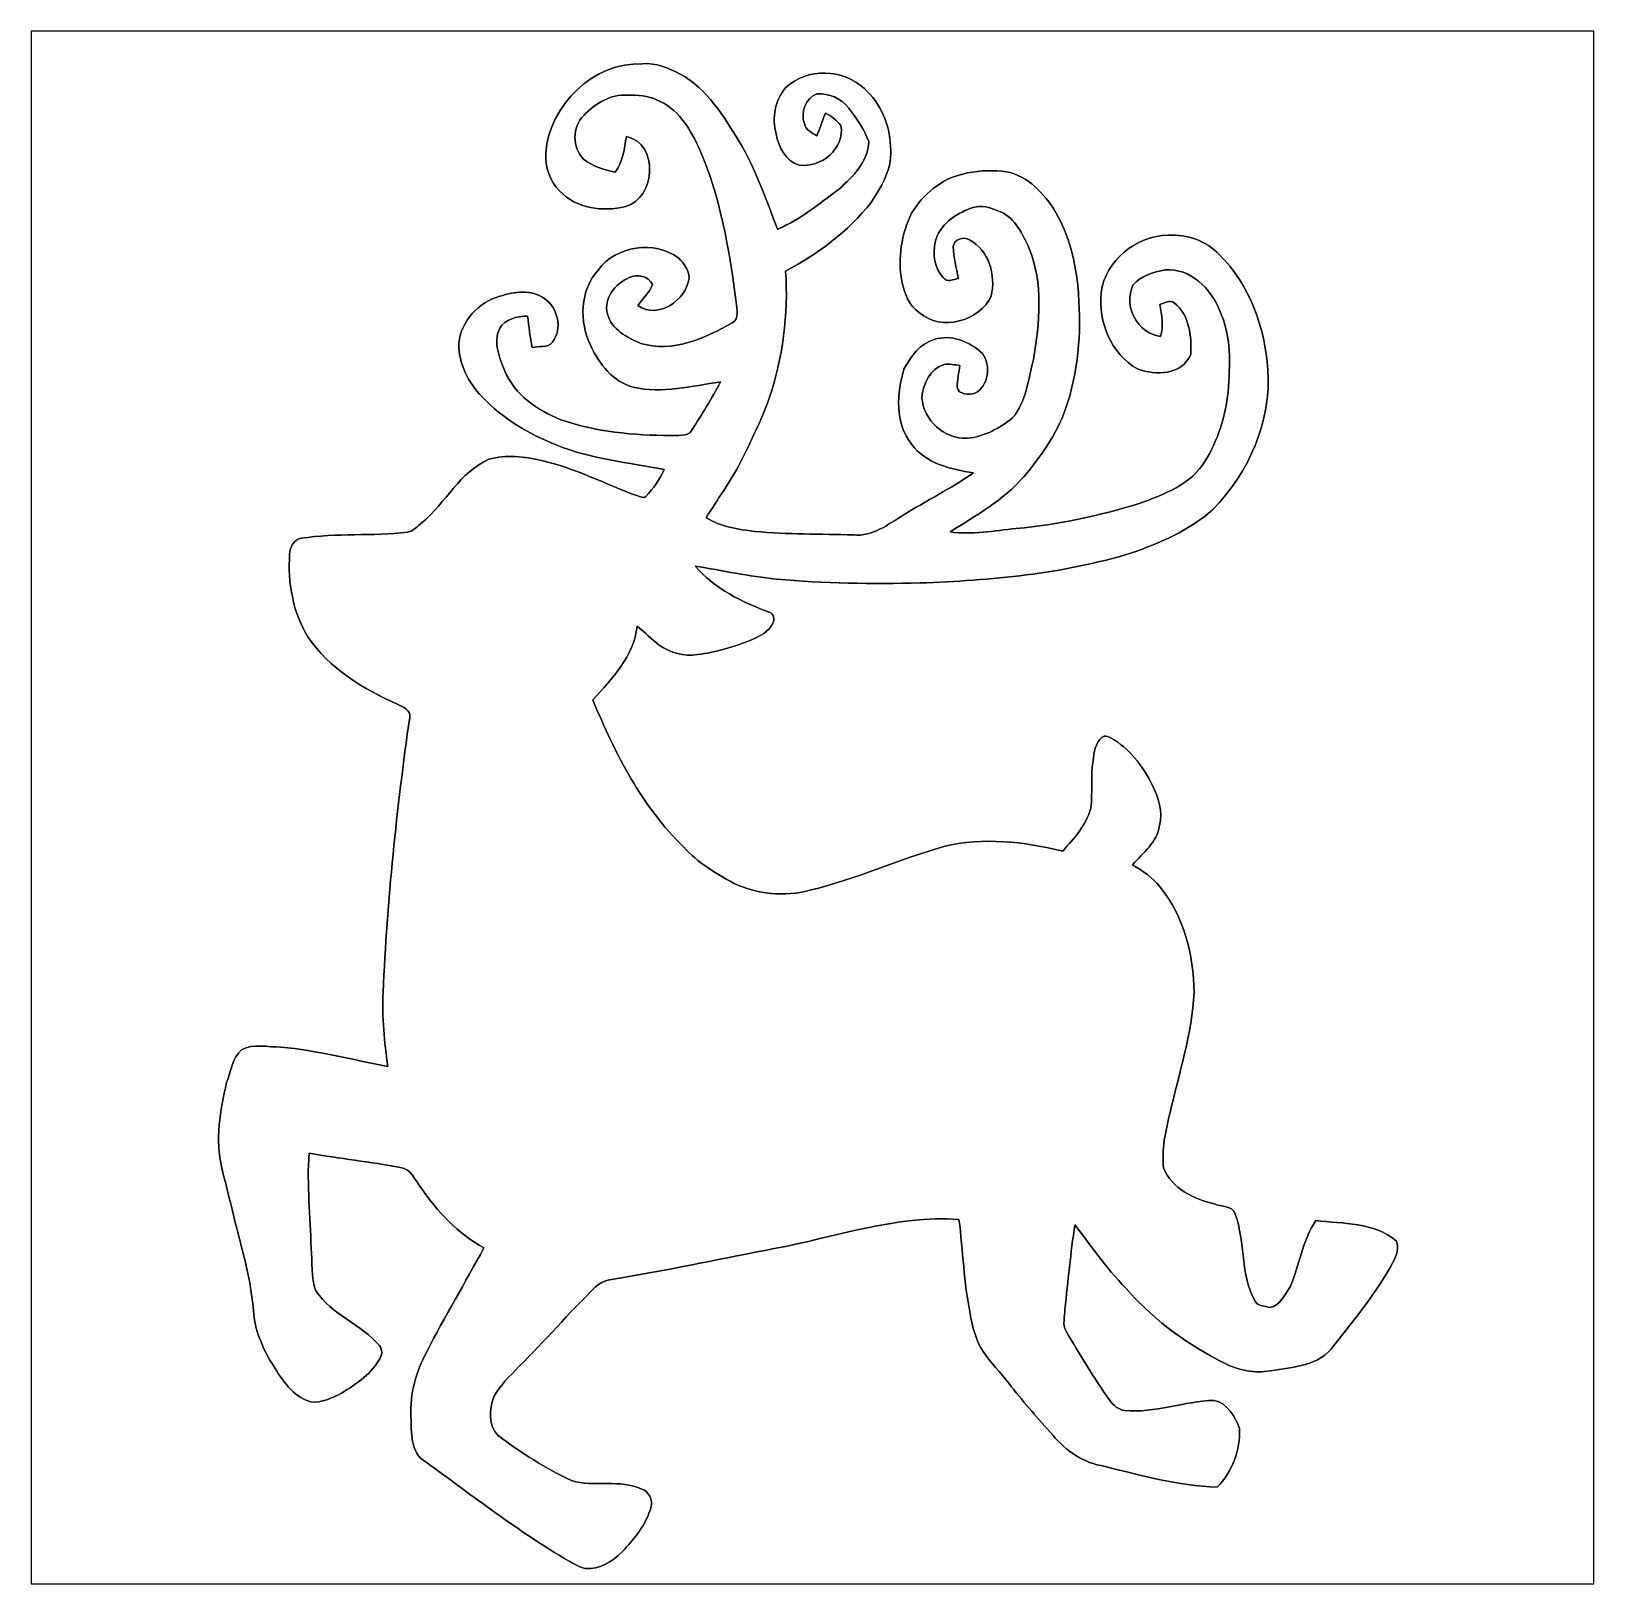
# Model space of a CAD drawing. Header units: centimetres. Extents: x -16.8 to 16.8, y -16.7 to 16.7.
import ezdxf

# ---------------------------------------------------------------- set-up
doc = ezdxf.new("R2010")
doc.units = ezdxf.units.CM
doc.header["$MEASUREMENT"] = 0
doc.layers.add('Layer 1', color=7, linetype='Continuous')

msp = doc.modelspace()

# ---------------------------------------------------------------- linework, layer by layer
at = {"layer": 'Layer 1', "color": 7}
for points, knots in [([(-16.77458, 16.66875), (-16.77458, 16.66875), (16.77458, 16.66875), (16.77458, 16.66875), (16.77458, 16.66875), (16.77458, 16.66875), (16.77458, -16.66875), (16.77458, -16.66875), (16.77458, -16.66875), (16.77458, -16.66875), (-16.77458, -16.66875), (-16.77458, -16.66875), (-16.77458, -16.66875), (-16.77458, -16.66875), (-16.77458, 16.66875), (-16.77458, 16.66875), (-16.77458, 16.66875), (-16.77458, 16.66875), (-16.77458, 16.66875), (-16.77458, 16.66875)], [0, 0, 0, 0, 0.16666667, 0.16666667, 0.16666667, 0.16666667, 0.33333333, 0.33333333, 0.33333333, 0.33333333, 0.5, 0.5, 0.5, 0.5, 0.66666667, 0.66666667, 0.66666667, 0.66666667, 1, 1, 1, 1]), ([(-5.72841, 14.05643), (-5.73546, 13.76045), (-5.64938, 13.44224), (-5.42431, 13.23728), (-5.42431, 13.23728), (-5.07259, 12.85522), (-4.49651, 12.78643), (-4.01496, 12.9032), (-4.01496, 12.9032), (-3.36515, 13.08735), (-3.29212, 14.25575), (-3.99591, 14.40815), (-3.99591, 14.40815), (-4.04248, 14.1418), (-4.06435, 13.8624), (-4.24039, 13.64156), (-4.24039, 13.64156), (-4.47781, 13.6973), (-4.72193, 13.76645), (-4.91666, 13.92061), (-4.91666, 13.92061), (-5.1562, 14.17637), (-5.16714, 14.60747), (-4.91173, 14.86006), (-4.91173, 14.86006), (-4.67043, 15.11265), (-4.33352, 15.32819), (-3.96875, 15.29644), (-3.96875, 15.29644), (-3.75461, 15.29574), (-3.52884, 15.28621), (-3.33234, 15.19096), (-3.33234, 15.19096), (-2.90195, 15.0181), (-2.64478, 14.59724), (-2.45145, 14.19966), (-2.45145, 14.19966), (-1.98226, 13.14097), (-1.78611, 11.9888), (-1.63654, 10.84827), (-1.63654, 10.84827), (-1.62384, 10.70716), (-1.56633, 10.49373), (-1.72473, 10.40553), (-1.72473, 10.40553), (-2.31175, 10.07427), (-3.00461, 9.75819), (-3.689, 9.96491), (-3.689, 9.96491), (-3.98357, 10.09191), (-4.31059, 10.26019), (-4.40055, 10.59639), (-4.40055, 10.59639), (-4.49686, 10.93682), (-4.22875, 11.25079), (-3.93383, 11.37744), (-3.93383, 11.37744), (-3.76555, 11.46316), (-3.51966, 11.41413), (-3.43676, 11.23315), (-3.43676, 11.23315), (-3.49215, 11.05323), (-3.65372, 10.93399), (-3.74932, 10.7763), (-3.74932, 10.7763), (-3.30588, 10.47186), (-2.71604, 10.89484), (-2.6483, 11.36897), (-2.6483, 11.36897), (-2.65324, 11.5383), (-2.75696, 11.68753), (-2.87549, 11.80006), (-2.87549, 11.80006), (-3.39055, 12.18212), (-4.21534, 12.065), (-4.59775, 11.54818), (-4.59775, 11.54818), (-4.99816, 11.1065), (-5.01121, 10.42846), (-4.76074, 9.91059), (-4.76074, 9.91059), (-4.57341, 9.52465), (-4.28837, 9.13977), (-3.85092, 9.02582), (-3.85092, 9.02582), (-3.22651, 8.88506), (-2.59574, 9.04804), (-1.97767, 9.13871), (-1.97767, 9.13871), (-2.16323, 8.77993), (-2.37913, 8.43739), (-2.59468, 8.09625), (-2.59468, 8.09625), (-2.68958, 7.94209), (-2.90442, 8.00982), (-3.05047, 7.98583), (-3.05047, 7.98583), (-3.84175, 7.99324), (-4.64961, 8.06274), (-5.40103, 8.32767), (-5.40103, 8.32767), (-5.90091, 8.53193), (-6.38881, 8.85825), (-6.60894, 9.37119), (-6.60894, 9.37119), (-6.71195, 9.6587), (-6.86682, 9.97973), (-6.7183, 10.28171), (-6.7183, 10.28171), (-6.60224, 10.49796), (-6.34294, 10.54276), (-6.12034, 10.55405), (-6.12034, 10.55405), (-6.08506, 10.32792), (-6.06178, 10.10003), (-6.02262, 9.8746), (-6.02262, 9.8746), (-5.88786, 9.92505), (-5.67972, 9.85308), (-5.58518, 9.99278), (-5.58518, 9.99278), (-5.36011, 10.27818), (-5.46629, 10.73326), (-5.75733, 10.93011), (-5.75733, 10.93011), (-6.03568, 11.13508), (-6.40256, 11.07475), (-6.71019, 10.97986), (-6.71019, 10.97986), (-7.16703, 10.85321), (-7.54662, 10.44328), (-7.5946, 9.96562), (-7.5946, 9.96562), (-7.60271, 9.53276), (-7.38576, 9.1246), (-7.09436, 8.81627), (-7.09436, 8.81627), (-6.65233, 8.34531), (-6.07907, 8.0204), (-5.48605, 7.7784), (-5.48605, 7.7784), (-4.75051, 7.48312), (-3.95499, 7.40481), (-3.18276, 7.2577), (-3.18276, 7.2577), (-3.27801, 7.04286), (-3.42089, 6.85271), (-3.57752, 6.67879), (-3.57752, 6.67879), (-3.62232, 6.62905), (-3.70523, 6.68408), (-3.75391, 6.68972), (-3.75391, 6.68972), (-4.44324, 6.93702), (-5.09623, 7.29297), (-5.81625, 7.44961), (-5.81625, 7.44961), (-6.18278, 7.5371), (-6.5786, 7.57978), (-6.94655, 7.47889), (-6.94655, 7.47889), (-7.57238, 7.20584), (-7.87329, 6.54226), (-8.37918, 6.12034), (-8.37918, 6.12034), (-8.47937, 6.04591), (-8.56756, 5.93654), (-8.69491, 5.9115), (-8.69491, 5.9115), (-9.45056, 5.81978), (-10.22068, 5.89986), (-10.97386, 5.78062), (-10.97386, 5.78062), (-11.13684, 5.76157), (-11.21974, 5.58906), (-11.22645, 5.44054), (-11.22645, 5.44054), (-11.27125, 4.82847), (-11.15624, 4.19276), (-10.83557, 3.66395), (-10.83557, 3.66395), (-10.3759, 2.97886), (-9.6393, 2.54459), (-8.90305, 2.21262), (-8.90305, 2.21262), (-8.7884, 2.16076), (-8.62083, 2.09338), (-8.6487, 1.93569), (-8.6487, 1.93569), (-8.92881, -0.02187), (-9.13201, -1.99214), (-9.22055, -3.9684), (-9.22055, -3.9684), (-9.24878, -4.50321), (-9.19057, -5.03626), (-9.11754, -5.56507), (-9.11754, -5.56507), (-9.87954, -5.40914), (-10.63801, -5.21935), (-11.41342, -5.1435), (-11.41342, -5.1435), (-11.69, -5.15056), (-12.00397, -5.0613), (-12.25797, -5.20453), (-12.25797, -5.20453), (-12.45306, -5.38198), (-12.49327, -5.6702), (-12.5797, -5.90691), (-12.5797, -5.90691), (-12.71764, -6.50593), (-12.82982, -7.13669), (-12.68271, -7.74629), (-12.68271, -7.74629), (-12.55783, -8.23454), (-12.44071, -8.72455), (-12.31794, -9.2135), (-12.31794, -9.2135), (-12.17718, -9.73808), (-12.04348, -10.2676), (-12.00256, -10.81123), (-12.00256, -10.81123), (-11.97751, -11.21128), (-11.81735, -11.58981), (-11.61133, -11.92918), (-11.61133, -11.92918), (-11.41765, -12.23751), (-11.21586, -12.59029), (-10.85991, -12.73069), (-10.85991, -12.73069), (-10.63096, -12.83476), (-10.38754, -12.70071), (-10.17729, -12.61216), (-10.17729, -12.61216), (-9.84885, -12.41778), (-9.50278, -12.19764), (-9.30593, -11.85968), (-9.30593, -11.85968), (-9.24313, -11.76902), (-9.22338, -11.6459), (-9.29605, -11.55418), (-9.29605, -11.55418), (-9.68869, -11.09451), (-10.32828, -10.89801), (-10.6613, -10.38084), (-10.6613, -10.38084), (-10.77771, -10.09191), (-10.73044, -9.76383), (-10.76607, -9.46115), (-10.76607, -9.46115), (-10.77207, -8.78311), (-10.86803, -8.10048), (-10.80523, -7.42386), (-10.80523, -7.42386), (-10.15471, -7.54274), (-9.49537, -7.60377), (-8.84696, -7.73359), (-8.84696, -7.73359), (-8.61378, -7.75406), (-8.53793, -8.0077), (-8.40634, -8.16151), (-8.40634, -8.16151), (-8.05568, -8.68504), (-7.61012, -9.14929), (-7.05379, -9.4555), (-7.05379, -9.4555), (-7.45596, -10.20304), (-7.90046, -10.9287), (-8.2804, -11.68894), (-8.2804, -11.68894), (-8.51218, -12.11051), (-8.64588, -12.58746), (-8.62224, -13.07077), (-8.62224, -13.07077), (-8.60989, -13.40661), (-8.64482, -13.8617), (-8.30157, -14.05184), (-8.30157, -14.05184), (-7.29862, -14.78351), (-6.31155, -15.54409), (-5.24087, -16.17662), (-5.24087, -16.17662), (-5.12657, -16.24189), (-5.0105, -16.31139), (-4.87998, -16.3382), (-4.87998, -16.3382), (-4.57376, -16.3703), (-4.29648, -16.19038), (-4.08869, -15.98507), (-4.08869, -15.98507), (-3.82552, -15.7039), (-3.56729, -15.39522), (-3.46569, -15.01528), (-3.46569, -15.01528), (-3.42477, -14.86323), (-3.51543, -14.69072), (-3.66289, -14.6364), (-3.66289, -14.6364), (-4.13844, -14.41626), (-4.68665, -14.60288), (-5.1749, -14.45366), (-5.1749, -14.45366), (-5.73052, -14.18731), (-6.26075, -13.8624), (-6.74652, -13.48352), (-6.74652, -13.48352), (-6.97195, -13.27044), (-6.94126, -12.92366), (-6.84459, -12.65802), (-6.84459, -12.65802), (-6.70913, -12.40649), (-6.49923, -12.20929), (-6.30484, -12.00432), (-6.30484, -12.00432), (-5.74111, -11.44976), (-5.22499, -10.84933), (-4.66019, -10.29582), (-4.66019, -10.29582), (-4.49333, -10.12543), (-4.23721, -10.13143), (-4.0199, -10.08345), (-4.0199, -10.08345), (-2.95028, -9.906), (-1.89054, -9.67528), (-0.82585, -9.47279), (-0.82585, -9.47279), (0.49142, -9.22972), (1.78506, -8.74713), (3.14537, -8.84555), (3.14537, -8.84555), (3.23003, -9.519), (3.25014, -10.20057), (3.3842, -10.86767), (3.3842, -10.86767), (3.42971, -11.15272), (3.50696, -11.43811), (3.66254, -11.68435), (3.66254, -11.68435), (3.82693, -11.92671), (4.03507, -12.1345), (4.21605, -12.36416), (4.21605, -12.36416), (4.49686, -12.72716), (4.79637, -13.07571), (5.10505, -13.41579), (5.10505, -13.41579), (5.38409, -13.75516), (5.74851, -14.04514), (6.19019, -14.13051), (6.19019, -14.13051), (7.01428, -14.32701), (7.83978, -14.57007), (8.69209, -14.59512), (8.69209, -14.59512), (9.01347, -14.2621), (9.1888, -13.79432), (9.16869, -13.33253), (9.16869, -13.33253), (9.07415, -13.08065), (8.9087, -12.79137), (8.62189, -12.7314), (8.62189, -12.7314), (7.97595, -12.74798), (7.35048, -13.01009), (6.6996, -12.9473), (6.6996, -12.9473), (6.56519, -12.93495), (6.46112, -12.83794), (6.38669, -12.73316), (6.38669, -12.73316), (6.03885, -12.25832), (5.74463, -11.74715), (5.44336, -11.24232), (5.44336, -11.24232), (5.36081, -11.10333), (5.41937, -10.92835), (5.41902, -10.77912), (5.41902, -10.77912), (5.48922, -10.17305), (5.53967, -9.56451), (5.63562, -8.96161), (5.63562, -8.96161), (6.0071, -9.45868), (6.3687, -9.96668), (6.80755, -10.408), (6.80755, -10.408), (7.37905, -11.04265), (8.08214, -11.55524), (8.84696, -11.93306), (8.84696, -11.93306), (9.15352, -12.0844), (9.49501, -12.15778), (9.8365, -12.09463), (9.8365, -12.09463), (10.31522, -12.01737), (10.89025, -11.99197), (11.19717, -11.551), (11.19717, -11.551), (11.65154, -10.97597), (12.11968, -10.40412), (12.47069, -9.75783), (12.47069, -9.75783), (12.53067, -9.62201), (12.60969, -9.44774), (12.53243, -9.30522), (12.53243, -9.30522), (12.05794, -8.90482), (11.38802, -8.93833), (10.80841, -8.87166), (10.80841, -8.87166), (10.51807, -9.29993), (10.46057, -9.82768), (10.2549, -10.29335), (10.2549, -10.29335), (10.14906, -10.46515), (10.03829, -10.68423), (9.82662, -10.73997), (9.82662, -10.73997), (9.72185, -10.70187), (9.5631, -10.71809), (9.50454, -10.60309), (9.50454, -10.60309), (9.1761, -10.02982), (9.29852, -9.33803), (9.07697, -8.73372), (9.07697, -8.73372), (9.02053, -8.5344), (8.77288, -8.5792), (8.62259, -8.51394), (8.62259, -8.51394), (8.19221, -8.40211), (7.70925, -8.18268), (7.53957, -7.73783), (7.53957, -7.73783), (7.49547, -7.34695), (7.57837, -6.95607), (7.6708, -6.57754), (7.6708, -6.57754), (7.86836, -5.71359), (8.15058, -4.86092), (8.19467, -3.9691), (8.19467, -3.9691), (8.17668, -3.17041), (7.9816, -2.33609), (7.46301, -1.70921), (7.46301, -1.70921), (7.30709, -1.50389), (7.08731, -1.36208), (6.8707, -1.22873), (6.8707, -1.22873), (7.09612, -0.97543), (7.39987, -0.74859), (7.45208, -0.38876), (7.45208, -0.38876), (7.5378, -0.09137), (7.41645, 0.21484), (7.2958, 0.48542), (7.2958, 0.48542), (7.09083, 0.89076), (6.80649, 1.27529), (6.4008, 1.49719), (6.4008, 1.49719), (6.34506, 1.52188), (6.26992, 1.55963), (6.21771, 1.50813), (6.21771, 1.50813), (6.06425, 1.3903), (6.04802, 1.17581), (6.02297, 1.00013), (6.02297, 1.00013), (5.97217, 0.66393), (6.01874, 0.32209), (5.97535, -0.01411), (5.97535, -0.01411), (5.88327, -0.37818), (5.6134, -0.6604), (5.37316, -0.93592), (5.37316, -0.93592), (4.5406, -0.73519), (3.6576, -0.63006), (2.81658, -0.84032), (2.81658, -0.84032), (1.84538, -1.11125), (0.92463, -1.54305), (-0.05715, -1.778), (-0.05715, -1.778), (-0.59937, -1.91982), (-1.19027, -1.86302), (-1.69686, -1.62454), (-1.69686, -1.62454), (-2.08068, -1.41429), (-2.46451, -1.18392), (-2.75943, -0.85443), (-2.75943, -0.85443), (-3.66713, 0.01552), (-4.23792, 1.16593), (-4.71876, 2.31034), (-4.71876, 2.31034), (-4.30213, 2.76825), (-3.83681, 3.24238), (-3.76661, 3.89114), (-3.76661, 3.89114), (-3.59586, 3.77014), (-3.4604, 3.60751), (-3.29071, 3.48509), (-3.29071, 3.48509), (-3.05118, 3.32564), (-2.75731, 3.23462), (-2.46803, 3.28224), (-2.46803, 3.28224), (-2.06939, 3.33234), (-1.68099, 3.45087), (-1.30916, 3.60151), (-1.30916, 3.60151), (-1.13453, 3.683), (-0.93416, 3.76943), (-0.85125, 3.95676), (-0.85125, 3.95676), (-0.81104, 4.03437), (-0.82797, 4.15608), (-0.91616, 4.19065), (-0.91616, 4.19065), (-1.50848, 4.40725), (-2.10291, 4.69371), (-2.51742, 5.18442), (-2.51742, 5.18442), (-1.93746, 5.086), (-1.35996, 4.96746), (-0.7747, 4.90149), (-0.7747, 4.90149), (0.25118, 4.81401), (1.28199, 4.79637), (2.3114, 4.82141), (2.3114, 4.82141), (3.83081, 4.8768), (5.36469, 5.01333), (6.82554, 5.45888), (6.82554, 5.45888), (7.45843, 5.67796), (8.09131, 5.9436), (8.59296, 6.39974), (8.59296, 6.39974), (9.37189, 7.1822), (9.85061, 8.28781), (9.78006, 9.40047), (9.78006, 9.40047), (9.71162, 10.30534), (9.39306, 11.2268), (8.73266, 11.87274), (8.73266, 11.87274), (8.45397, 12.16484), (8.04086, 12.31829), (7.6387, 12.28866), (7.6387, 12.28866), (6.9529, 12.28266), (6.2865, 11.74503), (6.19619, 11.05535), (6.19619, 11.05535), (6.13269, 10.42529), (6.41174, 9.73314), (6.98041, 9.4167), (6.98041, 9.4167), (7.36812, 9.26994), (7.93397, 9.28158), (8.12024, 9.72961), (8.12024, 9.72961), (8.14317, 10.11802), (8.09554, 10.57416), (7.76676, 10.83663), (7.76676, 10.83663), (7.66621, 10.90013), (7.55685, 10.83663), (7.46125, 10.79818), (7.46125, 10.79818), (7.48877, 10.57169), (7.5505, 10.33674), (7.46901, 10.11379), (7.46901, 10.11379), (6.97583, 10.18187), (6.66962, 10.76748), (6.88058, 11.21586), (6.88058, 11.21586), (7.0485, 11.42118), (7.32014, 11.50126), (7.57273, 11.54324), (7.57273, 11.54324), (8.11001, 11.58593), (8.55592, 11.14813), (8.73936, 10.67858), (8.73936, 10.67858), (8.99971, 10.13072), (8.96444, 9.50983), (8.92669, 8.9214), (8.92669, 8.9214), (8.86319, 8.40176), (8.70726, 7.88811), (8.43139, 7.44079), (8.43139, 7.44079), (8.12941, 6.93314), (7.54168, 6.72112), (7.01604, 6.52815), (7.01604, 6.52815), (6.15562, 6.26427), (5.27085, 6.07025), (4.37339, 5.98981), (4.37339, 5.98981), (3.90349, 5.94148), (3.42724, 5.8547), (2.95487, 5.91785), (2.95487, 5.91785), (3.50979, 6.27309), (4.10175, 6.598), (4.53849, 7.10389), (4.53849, 7.10389), (4.90044, 7.5371), (5.24016, 8.00453), (5.42713, 8.54251), (5.42713, 8.54251), (5.7083, 9.33662), (5.77321, 10.19528), (5.71182, 11.03066), (5.71182, 11.03066), (5.66561, 11.66989), (5.51533, 12.31582), (5.17172, 12.86369), (5.17172, 12.86369), (4.91702, 13.24751), (4.55295, 13.61405), (4.07106, 13.66626), (4.07106, 13.66626), (3.78954, 13.68319), (3.49991, 13.68037), (3.22827, 13.59852), (3.22827, 13.59852), (2.75978, 13.49869), (2.37208, 13.16073), (2.12549, 12.76103), (2.12549, 12.76103), (1.91382, 12.31089), (1.82316, 11.79654), (1.91841, 11.30371), (1.91841, 11.30371), (1.97873, 11.05182), (2.06375, 10.76854), (2.30011, 10.62461), (2.30011, 10.62461), (2.75872, 10.21397), (3.58951, 10.44257), (3.83646, 10.98303), (3.83646, 10.98303), (3.94053, 11.41977), (3.79518, 11.97292), (3.36762, 12.18777), (3.36762, 12.18777), (3.24344, 12.2742), (3.03424, 12.20047), (3.02189, 12.04348), (3.02189, 12.04348), (3.03001, 11.81135), (3.08681, 11.58522), (3.13161, 11.35839), (3.13161, 11.35839), (3.02542, 11.34251), (2.88502, 11.26208), (2.80917, 11.38132), (2.80917, 11.38132), (2.61338, 11.57288), (2.57457, 11.88473), (2.63419, 12.14261), (2.63419, 12.14261), (2.71921, 12.50844), (3.06282, 12.74762), (3.40007, 12.86686), (3.40007, 12.86686), (3.60927, 12.95823), (3.84422, 12.87709), (4.03966, 12.78819), (4.03966, 12.78819), (4.35963, 12.65132), (4.51097, 12.31371), (4.64573, 12.01667), (4.64573, 12.01667), (4.96288, 11.2582), (4.87539, 10.40553), (4.74169, 9.61743), (4.74169, 9.61743), (4.63268, 9.19409), (4.59034, 8.71467), (4.29683, 8.36895), (4.29683, 8.36895), (4.02131, 8.13894), (3.683, 7.96572), (3.32211, 7.92762), (3.32211, 7.92762), (2.82998, 7.90081), (2.38372, 8.31674), (2.34668, 8.80145), (2.34668, 8.80145), (2.37561, 9.09708), (2.52095, 9.42164), (2.82857, 9.51512), (2.82857, 9.51512), (2.93899, 9.52712), (3.05294, 9.5056), (3.16336, 9.4929), (3.16336, 9.4929), (3.14537, 9.33697), (3.10056, 9.1821), (3.10762, 9.02441), (3.10762, 9.02441), (3.12737, 8.85719), (3.37256, 8.86284), (3.4865, 8.89494), (3.4865, 8.89494), (3.78284, 9.04769), (3.83928, 9.49431), (3.64843, 9.75113), (3.64843, 9.75113), (3.37644, 10.00125), (2.97815, 10.17305), (2.61056, 10.04746), (2.61056, 10.04746), (2.30752, 9.96632), (2.1142, 9.6841), (1.97062, 9.42552), (1.97062, 9.42552), (1.80446, 8.90129), (1.76989, 8.2617), (2.12372, 7.8038), (2.12372, 7.8038), (2.42605, 7.38646), (2.97568, 7.26193), (3.45652, 7.18432), (3.45652, 7.18432), (2.97109, 6.8513), (2.44263, 6.58883), (1.94627, 6.2738), (1.94627, 6.2738), (1.61643, 6.07942), (1.28623, 5.8099), (0.87948, 5.85399), (0.87948, 5.85399), (0.17392, 5.87481), (-0.53375, 5.85929), (-1.23684, 5.92949), (-1.23684, 5.92949), (-1.59844, 5.96759), (-1.96779, 6.03109), (-2.28318, 6.22229), (-2.28318, 6.22229), (-2.03659, 6.61458), (-1.77059, 6.99594), (-1.54975, 7.4041), (-1.54975, 7.4041), (-1.32997, 7.85142), (-1.1049, 8.29839), (-0.93698, 8.76864), (-0.93698, 8.76864), (-0.63218, 9.64953), (-0.51611, 10.58933), (-0.5775, 11.51819), (-0.5775, 11.51819), (0.11747, 11.89038), (0.76941, 12.36909), (1.25765, 12.99422), (1.25765, 12.99422), (1.49472, 13.3477), (1.73249, 13.7541), (1.67217, 14.19825), (1.67217, 14.19825), (1.65911, 14.66039), (1.46156, 15.12817), (1.11337, 15.43685), (1.11337, 15.43685), (0.66957, 15.86371), (-0.121, 15.88982), (-0.57185, 15.45907), (-0.57185, 15.45907), (-0.80433, 15.19132), (-0.87842, 14.80467), (-0.78105, 14.4653), (-0.78105, 14.4653), (-0.72602, 14.18766), (-0.58244, 13.87651), (-0.28681, 13.79326), (-0.28681, 13.79326), (0.17709, 13.72658), (0.70414, 14.15274), (0.60854, 14.64592), (0.60854, 14.64592), (0.5207, 14.75952), (0.41063, 14.84701), (0.27869, 14.90804), (0.27869, 14.90804), (0.21026, 14.74858), (0.16369, 14.58066), (0.09031, 14.42367), (0.09031, 14.42367), (-0.01376, 14.48964), (-0.14464, 14.55173), (-0.17357, 14.68473), (-0.17357, 14.68473), (-0.26247, 14.92003), (-0.15028, 15.234), (0.09349, 15.32255), (0.09349, 15.32255), (0.3496, 15.34372), (0.61454, 15.2273), (0.77258, 15.02375), (0.77258, 15.02375), (0.94544, 14.8015), (1.10984, 14.56408), (1.20826, 14.29808), (1.20826, 14.29808), (1.19698, 13.87687), (0.87665, 13.54914), (0.57714, 13.28808), (0.57714, 13.28808), (0.15663, 12.96705), (-0.26211, 12.6298), (-0.75001, 12.41531), (-0.75001, 12.41531), (-0.99554, 13.05666), (-1.22202, 13.70965), (-1.57515, 14.30232), (-1.57515, 14.30232), (-1.90571, 14.85089), (-2.26236, 15.43121), (-2.84021, 15.74976), (-2.84021, 15.74976), (-3.08998, 15.87817), (-3.36374, 16.00059), (-3.6516, 15.96707), (-3.6516, 15.96707), (-4.70535, 16.01258), (-5.64303, 15.08372), (-5.72841, 14.05643)], [0, 0, 0, 0, 0.0047619, 0.0047619, 0.0047619, 0.0047619, 0.00952381, 0.00952381, 0.00952381, 0.00952381, 0.01428571, 0.01428571, 0.01428571, 0.01428571, 0.01904762, 0.01904762, 0.01904762, 0.01904762, 0.02380952, 0.02380952, 0.02380952, 0.02380952, 0.02857143, 0.02857143, 0.02857143, 0.02857143, 0.03333333, 0.03333333, 0.03333333, 0.03333333, 0.03809524, 0.03809524, 0.03809524, 0.03809524, 0.04285714, 0.04285714, 0.04285714, 0.04285714, 0.04761905, 0.04761905, 0.04761905, 0.04761905, 0.05238095, 0.05238095, 0.05238095, 0.05238095, 0.05714286, 0.05714286, 0.05714286, 0.05714286, 0.06190476, 0.06190476, 0.06190476, 0.06190476, 0.06666667, 0.06666667, 0.06666667, 0.06666667, 0.07142857, 0.07142857, 0.07142857, 0.07142857, 0.07619048, 0.07619048, 0.07619048, 0.07619048, 0.08095238, 0.08095238, 0.08095238, 0.08095238, 0.08571429, 0.08571429, 0.08571429, 0.08571429, 0.09047619, 0.09047619, 0.09047619, 0.09047619, 0.0952381, 0.0952381, 0.0952381, 0.0952381, 0.1, 0.1, 0.1, 0.1, 0.1047619, 0.1047619, 0.1047619, 0.1047619, 0.10952381, 0.10952381, 0.10952381, 0.10952381, 0.11428571, 0.11428571, 0.11428571, 0.11428571, 0.11904762, 0.11904762, 0.11904762, 0.11904762, 0.12380952, 0.12380952, 0.12380952, 0.12380952, 0.12857143, 0.12857143, 0.12857143, 0.12857143, 0.13333333, 0.13333333, 0.13333333, 0.13333333, 0.13809524, 0.13809524, 0.13809524, 0.13809524, 0.14285714, 0.14285714, 0.14285714, 0.14285714, 0.14761905, 0.14761905, 0.14761905, 0.14761905, 0.15238095, 0.15238095, 0.15238095, 0.15238095, 0.15714286, 0.15714286, 0.15714286, 0.15714286, 0.16190476, 0.16190476, 0.16190476, 0.16190476, 0.16666667, 0.16666667, 0.16666667, 0.16666667, 0.17142857, 0.17142857, 0.17142857, 0.17142857, 0.17619048, 0.17619048, 0.17619048, 0.17619048, 0.18095238, 0.18095238, 0.18095238, 0.18095238, 0.18571429, 0.18571429, 0.18571429, 0.18571429, 0.19047619, 0.19047619, 0.19047619, 0.19047619, 0.1952381, 0.1952381, 0.1952381, 0.1952381, 0.2, 0.2, 0.2, 0.2, 0.2047619, 0.2047619, 0.2047619, 0.2047619, 0.20952381, 0.20952381, 0.20952381, 0.20952381, 0.21428571, 0.21428571, 0.21428571, 0.21428571, 0.21904762, 0.21904762, 0.21904762, 0.21904762, 0.22380952, 0.22380952, 0.22380952, 0.22380952, 0.22857143, 0.22857143, 0.22857143, 0.22857143, 0.23333333, 0.23333333, 0.23333333, 0.23333333, 0.23809524, 0.23809524, 0.23809524, 0.23809524, 0.24285714, 0.24285714, 0.24285714, 0.24285714, 0.24761905, 0.24761905, 0.24761905, 0.24761905, 0.25238095, 0.25238095, 0.25238095, 0.25238095, 0.25714286, 0.25714286, 0.25714286, 0.25714286, 0.26190476, 0.26190476, 0.26190476, 0.26190476, 0.26666667, 0.26666667, 0.26666667, 0.26666667, 0.27142857, 0.27142857, 0.27142857, 0.27142857, 0.27619048, 0.27619048, 0.27619048, 0.27619048, 0.28095238, 0.28095238, 0.28095238, 0.28095238, 0.28571429, 0.28571429, 0.28571429, 0.28571429, 0.29047619, 0.29047619, 0.29047619, 0.29047619, 0.2952381, 0.2952381, 0.2952381, 0.2952381, 0.3, 0.3, 0.3, 0.3, 0.3047619, 0.3047619, 0.3047619, 0.3047619, 0.30952381, 0.30952381, 0.30952381, 0.30952381, 0.31428571, 0.31428571, 0.31428571, 0.31428571, 0.31904762, 0.31904762, 0.31904762, 0.31904762, 0.32380952, 0.32380952, 0.32380952, 0.32380952, 0.32857143, 0.32857143, 0.32857143, 0.32857143, 0.33333333, 0.33333333, 0.33333333, 0.33333333, 0.33809524, 0.33809524, 0.33809524, 0.33809524, 0.34285714, 0.34285714, 0.34285714, 0.34285714, 0.34761905, 0.34761905, 0.34761905, 0.34761905, 0.35238095, 0.35238095, 0.35238095, 0.35238095, 0.35714286, 0.35714286, 0.35714286, 0.35714286, 0.36190476, 0.36190476, 0.36190476, 0.36190476, 0.36666667, 0.36666667, 0.36666667, 0.36666667, 0.37142857, 0.37142857, 0.37142857, 0.37142857, 0.37619048, 0.37619048, 0.37619048, 0.37619048, 0.38095238, 0.38095238, 0.38095238, 0.38095238, 0.38571429, 0.38571429, 0.38571429, 0.38571429, 0.39047619, 0.39047619, 0.39047619, 0.39047619, 0.3952381, 0.3952381, 0.3952381, 0.3952381, 0.4, 0.4, 0.4, 0.4, 0.4047619, 0.4047619, 0.4047619, 0.4047619, 0.40952381, 0.40952381, 0.40952381, 0.40952381, 0.41428571, 0.41428571, 0.41428571, 0.41428571, 0.41904762, 0.41904762, 0.41904762, 0.41904762, 0.42380952, 0.42380952, 0.42380952, 0.42380952, 0.42857143, 0.42857143, 0.42857143, 0.42857143, 0.43333333, 0.43333333, 0.43333333, 0.43333333, 0.43809524, 0.43809524, 0.43809524, 0.43809524, 0.44285714, 0.44285714, 0.44285714, 0.44285714, 0.44761905, 0.44761905, 0.44761905, 0.44761905, 0.45238095, 0.45238095, 0.45238095, 0.45238095, 0.45714286, 0.45714286, 0.45714286, 0.45714286, 0.46190476, 0.46190476, 0.46190476, 0.46190476, 0.46666667, 0.46666667, 0.46666667, 0.46666667, 0.47142857, 0.47142857, 0.47142857, 0.47142857, 0.47619048, 0.47619048, 0.47619048, 0.47619048, 0.48095238, 0.48095238, 0.48095238, 0.48095238, 0.48571429, 0.48571429, 0.48571429, 0.48571429, 0.49047619, 0.49047619, 0.49047619, 0.49047619, 0.4952381, 0.4952381, 0.4952381, 0.4952381, 0.5, 0.5, 0.5, 0.5, 0.5047619, 0.5047619, 0.5047619, 0.5047619, 0.50952381, 0.50952381, 0.50952381, 0.50952381, 0.51428571, 0.51428571, 0.51428571, 0.51428571, 0.51904762, 0.51904762, 0.51904762, 0.51904762, 0.52380952, 0.52380952, 0.52380952, 0.52380952, 0.52857143, 0.52857143, 0.52857143, 0.52857143, 0.53333333, 0.53333333, 0.53333333, 0.53333333, 0.53809524, 0.53809524, 0.53809524, 0.53809524, 0.54285714, 0.54285714, 0.54285714, 0.54285714, 0.54761905, 0.54761905, 0.54761905, 0.54761905, 0.55238095, 0.55238095, 0.55238095, 0.55238095, 0.55714286, 0.55714286, 0.55714286, 0.55714286, 0.56190476, 0.56190476, 0.56190476, 0.56190476, 0.56666667, 0.56666667, 0.56666667, 0.56666667, 0.57142857, 0.57142857, 0.57142857, 0.57142857, 0.57619048, 0.57619048, 0.57619048, 0.57619048, 0.58095238, 0.58095238, 0.58095238, 0.58095238, 0.58571429, 0.58571429, 0.58571429, 0.58571429, 0.59047619, 0.59047619, 0.59047619, 0.59047619, 0.5952381, 0.5952381, 0.5952381, 0.5952381, 0.6, 0.6, 0.6, 0.6, 0.6047619, 0.6047619, 0.6047619, 0.6047619, 0.60952381, 0.60952381, 0.60952381, 0.60952381, 0.61428571, 0.61428571, 0.61428571, 0.61428571, 0.61904762, 0.61904762, 0.61904762, 0.61904762, 0.62380952, 0.62380952, 0.62380952, 0.62380952, 0.62857143, 0.62857143, 0.62857143, 0.62857143, 0.63333333, 0.63333333, 0.63333333, 0.63333333, 0.63809524, 0.63809524, 0.63809524, 0.63809524, 0.64285714, 0.64285714, 0.64285714, 0.64285714, 0.64761905, 0.64761905, 0.64761905, 0.64761905, 0.65238095, 0.65238095, 0.65238095, 0.65238095, 0.65714286, 0.65714286, 0.65714286, 0.65714286, 0.66190476, 0.66190476, 0.66190476, 0.66190476, 0.66666667, 0.66666667, 0.66666667, 0.66666667, 0.67142857, 0.67142857, 0.67142857, 0.67142857, 0.67619048, 0.67619048, 0.67619048, 0.67619048, 0.68095238, 0.68095238, 0.68095238, 0.68095238, 0.68571429, 0.68571429, 0.68571429, 0.68571429, 0.69047619, 0.69047619, 0.69047619, 0.69047619, 0.6952381, 0.6952381, 0.6952381, 0.6952381, 0.7, 0.7, 0.7, 0.7, 0.7047619, 0.7047619, 0.7047619, 0.7047619, 0.70952381, 0.70952381, 0.70952381, 0.70952381, 0.71428571, 0.71428571, 0.71428571, 0.71428571, 0.71904762, 0.71904762, 0.71904762, 0.71904762, 0.72380952, 0.72380952, 0.72380952, 0.72380952, 0.72857143, 0.72857143, 0.72857143, 0.72857143, 0.73333333, 0.73333333, 0.73333333, 0.73333333, 0.73809524, 0.73809524, 0.73809524, 0.73809524, 0.74285714, 0.74285714, 0.74285714, 0.74285714, 0.74761905, 0.74761905, 0.74761905, 0.74761905, 0.75238095, 0.75238095, 0.75238095, 0.75238095, 0.75714286, 0.75714286, 0.75714286, 0.75714286, 0.76190476, 0.76190476, 0.76190476, 0.76190476, 0.76666667, 0.76666667, 0.76666667, 0.76666667, 0.77142857, 0.77142857, 0.77142857, 0.77142857, 0.77619048, 0.77619048, 0.77619048, 0.77619048, 0.78095238, 0.78095238, 0.78095238, 0.78095238, 0.78571429, 0.78571429, 0.78571429, 0.78571429, 0.79047619, 0.79047619, 0.79047619, 0.79047619, 0.7952381, 0.7952381, 0.7952381, 0.7952381, 0.8, 0.8, 0.8, 0.8, 0.8047619, 0.8047619, 0.8047619, 0.8047619, 0.80952381, 0.80952381, 0.80952381, 0.80952381, 0.81428571, 0.81428571, 0.81428571, 0.81428571, 0.81904762, 0.81904762, 0.81904762, 0.81904762, 0.82380952, 0.82380952, 0.82380952, 0.82380952, 0.82857143, 0.82857143, 0.82857143, 0.82857143, 0.83333333, 0.83333333, 0.83333333, 0.83333333, 0.83809524, 0.83809524, 0.83809524, 0.83809524, 0.84285714, 0.84285714, 0.84285714, 0.84285714, 0.84761905, 0.84761905, 0.84761905, 0.84761905, 0.85238095, 0.85238095, 0.85238095, 0.85238095, 0.85714286, 0.85714286, 0.85714286, 0.85714286, 0.86190476, 0.86190476, 0.86190476, 0.86190476, 0.86666667, 0.86666667, 0.86666667, 0.86666667, 0.87142857, 0.87142857, 0.87142857, 0.87142857, 0.87619048, 0.87619048, 0.87619048, 0.87619048, 0.88095238, 0.88095238, 0.88095238, 0.88095238, 0.88571429, 0.88571429, 0.88571429, 0.88571429, 0.89047619, 0.89047619, 0.89047619, 0.89047619, 0.8952381, 0.8952381, 0.8952381, 0.8952381, 0.9, 0.9, 0.9, 0.9, 0.9047619, 0.9047619, 0.9047619, 0.9047619, 0.90952381, 0.90952381, 0.90952381, 0.90952381, 0.91428571, 0.91428571, 0.91428571, 0.91428571, 0.91904762, 0.91904762, 0.91904762, 0.91904762, 0.92380952, 0.92380952, 0.92380952, 0.92380952, 0.92857143, 0.92857143, 0.92857143, 0.92857143, 0.93333333, 0.93333333, 0.93333333, 0.93333333, 0.93809524, 0.93809524, 0.93809524, 0.93809524, 0.94285714, 0.94285714, 0.94285714, 0.94285714, 0.94761905, 0.94761905, 0.94761905, 0.94761905, 0.95238095, 0.95238095, 0.95238095, 0.95238095, 0.95714286, 0.95714286, 0.95714286, 0.95714286, 0.96190476, 0.96190476, 0.96190476, 0.96190476, 0.96666667, 0.96666667, 0.96666667, 0.96666667, 0.97142857, 0.97142857, 0.97142857, 0.97142857, 0.97619048, 0.97619048, 0.97619048, 0.97619048, 0.98095238, 0.98095238, 0.98095238, 0.98095238, 0.98571429, 0.98571429, 0.98571429, 0.98571429, 0.99047619, 0.99047619, 0.99047619, 0.99047619, 1, 1, 1, 1])]:
    msp.add_open_spline(points, degree=3, knots=knots, dxfattribs=at)
at = {"layer": 'Layer 1', "color": 250}
msp.add_open_spline([(-5.72841, 14.05643), (-5.64303, 15.08372), (-4.70535, 16.01258), (-3.6516, 15.96707), (-3.6516, 15.96707), (-3.36374, 16.00059), (-3.08998, 15.87817), (-2.84021, 15.74976), (-2.84021, 15.74976), (-2.26236, 15.43121), (-1.90571, 14.85089), (-1.57515, 14.30232), (-1.57515, 14.30232), (-1.22202, 13.70965), (-0.99554, 13.05666), (-0.75001, 12.41531), (-0.75001, 12.41531), (-0.26211, 12.6298), (0.15663, 12.96705), (0.57714, 13.28808), (0.57714, 13.28808), (0.87665, 13.54914), (1.19698, 13.87687), (1.20826, 14.29808), (1.20826, 14.29808), (1.10984, 14.56408), (0.94544, 14.8015), (0.77258, 15.02375), (0.77258, 15.02375), (0.61454, 15.2273), (0.3496, 15.34372), (0.09349, 15.32255), (0.09349, 15.32255), (-0.15028, 15.234), (-0.26247, 14.92003), (-0.17357, 14.68473), (-0.17357, 14.68473), (-0.14464, 14.55173), (-0.01376, 14.48964), (0.09031, 14.42367), (0.09031, 14.42367), (0.16369, 14.58066), (0.21026, 14.74858), (0.27869, 14.90804), (0.27869, 14.90804), (0.41063, 14.84701), (0.5207, 14.75952), (0.60854, 14.64592), (0.60854, 14.64592), (0.70414, 14.15274), (0.17709, 13.72658), (-0.28681, 13.79326), (-0.28681, 13.79326), (-0.58244, 13.87651), (-0.72602, 14.18766), (-0.78105, 14.4653), (-0.78105, 14.4653), (-0.87842, 14.80467), (-0.80433, 15.19132), (-0.57185, 15.45907), (-0.57185, 15.45907), (-0.121, 15.88982), (0.66957, 15.86371), (1.11337, 15.43685), (1.11337, 15.43685), (1.46156, 15.12817), (1.65911, 14.66039), (1.67217, 14.19825), (1.67217, 14.19825), (1.73249, 13.7541), (1.49472, 13.3477), (1.25765, 12.99422), (1.25765, 12.99422), (0.76941, 12.36909), (0.11747, 11.89038), (-0.5775, 11.51819), (-0.5775, 11.51819), (-0.51611, 10.58933), (-0.63218, 9.64953), (-0.93698, 8.76864), (-0.93698, 8.76864), (-1.1049, 8.29839), (-1.32997, 7.85142), (-1.54975, 7.4041), (-1.54975, 7.4041), (-1.77059, 6.99594), (-2.03659, 6.61458), (-2.28318, 6.22229), (-2.28318, 6.22229), (-1.96779, 6.03109), (-1.59844, 5.96759), (-1.23684, 5.92949), (-1.23684, 5.92949), (-0.53375, 5.85929), (0.17392, 5.87481), (0.87948, 5.85399), (0.87948, 5.85399), (1.28623, 5.8099), (1.61643, 6.07942), (1.94627, 6.2738), (1.94627, 6.2738), (2.44263, 6.58883), (2.97109, 6.8513), (3.45652, 7.18432), (3.45652, 7.18432), (2.97568, 7.26193), (2.42605, 7.38646), (2.12372, 7.8038), (2.12372, 7.8038), (1.76989, 8.2617), (1.80446, 8.90129), (1.97062, 9.42552), (1.97062, 9.42552), (2.1142, 9.6841), (2.30752, 9.96632), (2.61056, 10.04746), (2.61056, 10.04746), (2.97815, 10.17305), (3.37644, 10.00125), (3.64843, 9.75113), (3.64843, 9.75113), (3.83928, 9.49431), (3.78284, 9.04769), (3.4865, 8.89494), (3.4865, 8.89494), (3.37256, 8.86284), (3.12737, 8.85719), (3.10762, 9.02441), (3.10762, 9.02441), (3.10056, 9.1821), (3.14537, 9.33697), (3.16336, 9.4929), (3.16336, 9.4929), (3.05294, 9.5056), (2.93899, 9.52712), (2.82857, 9.51512), (2.82857, 9.51512), (2.52095, 9.42164), (2.37561, 9.09708), (2.34668, 8.80145), (2.34668, 8.80145), (2.38372, 8.31674), (2.82998, 7.90081), (3.32211, 7.92762), (3.32211, 7.92762), (3.683, 7.96572), (4.02131, 8.13894), (4.29683, 8.36895), (4.29683, 8.36895), (4.59034, 8.71467), (4.63268, 9.19409), (4.74169, 9.61743), (4.74169, 9.61743), (4.87539, 10.40553), (4.96288, 11.2582), (4.64573, 12.01667), (4.64573, 12.01667), (4.51097, 12.31371), (4.35963, 12.65132), (4.03966, 12.78819), (4.03966, 12.78819), (3.84422, 12.87709), (3.60927, 12.95823), (3.40007, 12.86686), (3.40007, 12.86686), (3.06282, 12.74762), (2.71921, 12.50844), (2.63419, 12.14261), (2.63419, 12.14261), (2.57457, 11.88473), (2.61338, 11.57288), (2.80917, 11.38132), (2.80917, 11.38132), (2.88502, 11.26208), (3.02542, 11.34251), (3.13161, 11.35839), (3.13161, 11.35839), (3.08681, 11.58522), (3.03001, 11.81135), (3.02189, 12.04348), (3.02189, 12.04348), (3.03424, 12.20047), (3.24344, 12.2742), (3.36762, 12.18777), (3.36762, 12.18777), (3.79518, 11.97292), (3.94053, 11.41977), (3.83646, 10.98303), (3.83646, 10.98303), (3.58951, 10.44257), (2.75872, 10.21397), (2.30011, 10.62461), (2.30011, 10.62461), (2.06375, 10.76854), (1.97873, 11.05182), (1.91841, 11.30371), (1.91841, 11.30371), (1.82316, 11.79654), (1.91382, 12.31089), (2.12549, 12.76103), (2.12549, 12.76103), (2.37208, 13.16073), (2.75978, 13.49869), (3.22827, 13.59852), (3.22827, 13.59852), (3.49991, 13.68037), (3.78954, 13.68319), (4.07106, 13.66626), (4.07106, 13.66626), (4.55295, 13.61405), (4.91702, 13.24751), (5.17172, 12.86369), (5.17172, 12.86369), (5.51533, 12.31582), (5.66561, 11.66989), (5.71182, 11.03066), (5.71182, 11.03066), (5.77321, 10.19528), (5.7083, 9.33662), (5.42713, 8.54251), (5.42713, 8.54251), (5.24016, 8.00453), (4.90044, 7.5371), (4.53849, 7.10389), (4.53849, 7.10389), (4.10175, 6.598), (3.50979, 6.27309), (2.95487, 5.91785), (2.95487, 5.91785), (3.42724, 5.8547), (3.90349, 5.94148), (4.37339, 5.98981), (4.37339, 5.98981), (5.27085, 6.07025), (6.15562, 6.26427), (7.01604, 6.52815), (7.01604, 6.52815), (7.54168, 6.72112), (8.12941, 6.93314), (8.43139, 7.44079), (8.43139, 7.44079), (8.70726, 7.88811), (8.86319, 8.40176), (8.92669, 8.9214), (8.92669, 8.9214), (8.96444, 9.50983), (8.99971, 10.13072), (8.73936, 10.67858), (8.73936, 10.67858), (8.55592, 11.14813), (8.11001, 11.58593), (7.57273, 11.54324), (7.57273, 11.54324), (7.32014, 11.50126), (7.0485, 11.42118), (6.88058, 11.21586), (6.88058, 11.21586), (6.66962, 10.76748), (6.97583, 10.18187), (7.46901, 10.11379), (7.46901, 10.11379), (7.5505, 10.33674), (7.48877, 10.57169), (7.46125, 10.79818), (7.46125, 10.79818), (7.55685, 10.83663), (7.66621, 10.90013), (7.76676, 10.83663), (7.76676, 10.83663), (8.09554, 10.57416), (8.14317, 10.11802), (8.12024, 9.72961), (8.12024, 9.72961), (7.93397, 9.28158), (7.36812, 9.26994), (6.98041, 9.4167), (6.98041, 9.4167), (6.41174, 9.73314), (6.13269, 10.42529), (6.19619, 11.05535), (6.19619, 11.05535), (6.2865, 11.74503), (6.9529, 12.28266), (7.6387, 12.28866), (7.6387, 12.28866), (8.04086, 12.31829), (8.45397, 12.16484), (8.73266, 11.87274), (8.73266, 11.87274), (9.39306, 11.2268), (9.71162, 10.30534), (9.78006, 9.40047), (9.78006, 9.40047), (9.85061, 8.28781), (9.37189, 7.1822), (8.59296, 6.39974), (8.59296, 6.39974), (8.09131, 5.9436), (7.45843, 5.67796), (6.82554, 5.45888), (6.82554, 5.45888), (5.36469, 5.01333), (3.83081, 4.8768), (2.3114, 4.82141), (2.3114, 4.82141), (1.28199, 4.79637), (0.25118, 4.81401), (-0.7747, 4.90149), (-0.7747, 4.90149), (-1.35996, 4.96746), (-1.93746, 5.086), (-2.51742, 5.18442), (-2.51742, 5.18442), (-2.10291, 4.69371), (-1.50848, 4.40725), (-0.91616, 4.19065), (-0.91616, 4.19065), (-0.82797, 4.15608), (-0.81104, 4.03437), (-0.85125, 3.95676), (-0.85125, 3.95676), (-0.93416, 3.76943), (-1.13453, 3.683), (-1.30916, 3.60151), (-1.30916, 3.60151), (-1.68099, 3.45087), (-2.06939, 3.33234), (-2.46803, 3.28224), (-2.46803, 3.28224), (-2.75731, 3.23462), (-3.05118, 3.32564), (-3.29071, 3.48509), (-3.29071, 3.48509), (-3.4604, 3.60751), (-3.59586, 3.77014), (-3.76661, 3.89114), (-3.76661, 3.89114), (-3.83681, 3.24238), (-4.30213, 2.76825), (-4.71876, 2.31034), (-4.71876, 2.31034), (-4.23792, 1.16593), (-3.66713, 0.01552), (-2.75943, -0.85443), (-2.75943, -0.85443), (-2.46451, -1.18392), (-2.08068, -1.41429), (-1.69686, -1.62454), (-1.69686, -1.62454), (-1.19027, -1.86302), (-0.59937, -1.91982), (-0.05715, -1.778), (-0.05715, -1.778), (0.92463, -1.54305), (1.84538, -1.11125), (2.81658, -0.84032), (2.81658, -0.84032), (3.6576, -0.63006), (4.5406, -0.73519), (5.37316, -0.93592), (5.37316, -0.93592), (5.6134, -0.6604), (5.88327, -0.37818), (5.97535, -0.01411), (5.97535, -0.01411), (6.01874, 0.32209), (5.97217, 0.66393), (6.02297, 1.00013), (6.02297, 1.00013), (6.04802, 1.17581), (6.06425, 1.3903), (6.21771, 1.50813), (6.21771, 1.50813), (6.26992, 1.55963), (6.34506, 1.52188), (6.4008, 1.49719), (6.4008, 1.49719), (6.80649, 1.27529), (7.09083, 0.89076), (7.2958, 0.48542), (7.2958, 0.48542), (7.41645, 0.21484), (7.5378, -0.09137), (7.45208, -0.38876), (7.45208, -0.38876), (7.39987, -0.74859), (7.09612, -0.97543), (6.8707, -1.22873), (6.8707, -1.22873), (7.08731, -1.36208), (7.30709, -1.50389), (7.46301, -1.70921), (7.46301, -1.70921), (7.9816, -2.33609), (8.17668, -3.17041), (8.19467, -3.9691), (8.19467, -3.9691), (8.15058, -4.86092), (7.86836, -5.71359), (7.6708, -6.57754), (7.6708, -6.57754), (7.57837, -6.95607), (7.49547, -7.34695), (7.53957, -7.73783), (7.53957, -7.73783), (7.70925, -8.18268), (8.19221, -8.40211), (8.62259, -8.51394), (8.62259, -8.51394), (8.77288, -8.5792), (9.02053, -8.5344), (9.07697, -8.73372), (9.07697, -8.73372), (9.29852, -9.33803), (9.1761, -10.02982), (9.50454, -10.60309), (9.50454, -10.60309), (9.5631, -10.71809), (9.72185, -10.70187), (9.82662, -10.73997), (9.82662, -10.73997), (10.03829, -10.68423), (10.14906, -10.46515), (10.2549, -10.29335), (10.2549, -10.29335), (10.46057, -9.82768), (10.51807, -9.29993), (10.80841, -8.87166), (10.80841, -8.87166), (11.38802, -8.93833), (12.05794, -8.90482), (12.53243, -9.30522), (12.53243, -9.30522), (12.60969, -9.44774), (12.53067, -9.62201), (12.47069, -9.75783), (12.47069, -9.75783), (12.11968, -10.40412), (11.65154, -10.97597), (11.19717, -11.551), (11.19717, -11.551), (10.89025, -11.99197), (10.31522, -12.01737), (9.8365, -12.09463), (9.8365, -12.09463), (9.49501, -12.15778), (9.15352, -12.0844), (8.84696, -11.93306), (8.84696, -11.93306), (8.08214, -11.55524), (7.37905, -11.04265), (6.80755, -10.408), (6.80755, -10.408), (6.3687, -9.96668), (6.0071, -9.45868), (5.63562, -8.96161), (5.63562, -8.96161), (5.53967, -9.56451), (5.48922, -10.17305), (5.41902, -10.77912), (5.41902, -10.77912), (5.41937, -10.92835), (5.36081, -11.10333), (5.44336, -11.24232), (5.44336, -11.24232), (5.74463, -11.74715), (6.03885, -12.25832), (6.38669, -12.73316), (6.38669, -12.73316), (6.46112, -12.83794), (6.56519, -12.93495), (6.6996, -12.9473), (6.6996, -12.9473), (7.35048, -13.01009), (7.97595, -12.74798), (8.62189, -12.7314), (8.62189, -12.7314), (8.9087, -12.79137), (9.07415, -13.08065), (9.16869, -13.33253), (9.16869, -13.33253), (9.1888, -13.79432), (9.01347, -14.2621), (8.69209, -14.59512), (8.69209, -14.59512), (7.83978, -14.57007), (7.01428, -14.32701), (6.19019, -14.13051), (6.19019, -14.13051), (5.74851, -14.04514), (5.38409, -13.75516), (5.10505, -13.41579), (5.10505, -13.41579), (4.79637, -13.07571), (4.49686, -12.72716), (4.21605, -12.36416), (4.21605, -12.36416), (4.03507, -12.1345), (3.82693, -11.92671), (3.66254, -11.68435), (3.66254, -11.68435), (3.50696, -11.43811), (3.42971, -11.15272), (3.3842, -10.86767), (3.3842, -10.86767), (3.25014, -10.20057), (3.23003, -9.519), (3.14537, -8.84555), (3.14537, -8.84555), (1.78506, -8.74713), (0.49142, -9.22972), (-0.82585, -9.47279), (-0.82585, -9.47279), (-1.89054, -9.67528), (-2.95028, -9.906), (-4.0199, -10.08345), (-4.0199, -10.08345), (-4.23721, -10.13143), (-4.49333, -10.12543), (-4.66019, -10.29582), (-4.66019, -10.29582), (-5.22499, -10.84933), (-5.74111, -11.44976), (-6.30484, -12.00432), (-6.30484, -12.00432), (-6.49923, -12.20929), (-6.70913, -12.40649), (-6.84459, -12.65802), (-6.84459, -12.65802), (-6.94126, -12.92366), (-6.97195, -13.27044), (-6.74652, -13.48352), (-6.74652, -13.48352), (-6.26075, -13.8624), (-5.73052, -14.18731), (-5.1749, -14.45366), (-5.1749, -14.45366), (-4.68665, -14.60288), (-4.13844, -14.41626), (-3.66289, -14.6364), (-3.66289, -14.6364), (-3.51543, -14.69072), (-3.42477, -14.86323), (-3.46569, -15.01528), (-3.46569, -15.01528), (-3.56729, -15.39522), (-3.82552, -15.7039), (-4.08869, -15.98507), (-4.08869, -15.98507), (-4.29648, -16.19038), (-4.57376, -16.3703), (-4.87998, -16.3382), (-4.87998, -16.3382), (-5.0105, -16.31139), (-5.12657, -16.24189), (-5.24087, -16.17662), (-5.24087, -16.17662), (-6.31155, -15.54409), (-7.29862, -14.78351), (-8.30157, -14.05184), (-8.30157, -14.05184), (-8.64482, -13.8617), (-8.60989, -13.40661), (-8.62224, -13.07077), (-8.62224, -13.07077), (-8.64588, -12.58746), (-8.51218, -12.11051), (-8.2804, -11.68894), (-8.2804, -11.68894), (-7.90046, -10.9287), (-7.45596, -10.20304), (-7.05379, -9.4555), (-7.05379, -9.4555), (-7.61012, -9.14929), (-8.05568, -8.68504), (-8.40634, -8.16151), (-8.40634, -8.16151), (-8.53793, -8.0077), (-8.61378, -7.75406), (-8.84696, -7.73359), (-8.84696, -7.73359), (-9.49537, -7.60377), (-10.15471, -7.54274), (-10.80523, -7.42386), (-10.80523, -7.42386), (-10.86803, -8.10048), (-10.77207, -8.78311), (-10.76607, -9.46115), (-10.76607, -9.46115), (-10.73044, -9.76383), (-10.77771, -10.09191), (-10.6613, -10.38084), (-10.6613, -10.38084), (-10.32828, -10.89801), (-9.68869, -11.09451), (-9.29605, -11.55418), (-9.29605, -11.55418), (-9.22338, -11.6459), (-9.24313, -11.76902), (-9.30593, -11.85968), (-9.30593, -11.85968), (-9.50278, -12.19764), (-9.84885, -12.41778), (-10.17729, -12.61216), (-10.17729, -12.61216), (-10.38754, -12.70071), (-10.63096, -12.83476), (-10.85991, -12.73069), (-10.85991, -12.73069), (-11.21586, -12.59029), (-11.41765, -12.23751), (-11.61133, -11.92918), (-11.61133, -11.92918), (-11.81735, -11.58981), (-11.97751, -11.21128), (-12.00256, -10.81123), (-12.00256, -10.81123), (-12.04348, -10.2676), (-12.17718, -9.73808), (-12.31794, -9.2135), (-12.31794, -9.2135), (-12.44071, -8.72455), (-12.55783, -8.23454), (-12.68271, -7.74629), (-12.68271, -7.74629), (-12.82982, -7.13669), (-12.71764, -6.50593), (-12.5797, -5.90691), (-12.5797, -5.90691), (-12.49327, -5.6702), (-12.45306, -5.38198), (-12.25797, -5.20453), (-12.25797, -5.20453), (-12.00397, -5.0613), (-11.69, -5.15056), (-11.41342, -5.1435), (-11.41342, -5.1435), (-10.63801, -5.21935), (-9.87954, -5.40914), (-9.11754, -5.56507), (-9.11754, -5.56507), (-9.19057, -5.03626), (-9.24878, -4.50321), (-9.22055, -3.9684), (-9.22055, -3.9684), (-9.13201, -1.99214), (-8.92881, -0.02187), (-8.6487, 1.93569), (-8.6487, 1.93569), (-8.62083, 2.09338), (-8.7884, 2.16076), (-8.90305, 2.21262), (-8.90305, 2.21262), (-9.6393, 2.54459), (-10.3759, 2.97886), (-10.83557, 3.66395), (-10.83557, 3.66395), (-11.15624, 4.19276), (-11.27125, 4.82847), (-11.22645, 5.44054), (-11.22645, 5.44054), (-11.21974, 5.58906), (-11.13684, 5.76157), (-10.97386, 5.78062), (-10.97386, 5.78062), (-10.22068, 5.89986), (-9.45056, 5.81978), (-8.69491, 5.9115), (-8.69491, 5.9115), (-8.56756, 5.93654), (-8.47937, 6.04591), (-8.37918, 6.12034), (-8.37918, 6.12034), (-7.87329, 6.54226), (-7.57238, 7.20584), (-6.94655, 7.47889), (-6.94655, 7.47889), (-6.5786, 7.57978), (-6.18278, 7.5371), (-5.81625, 7.44961), (-5.81625, 7.44961), (-5.09623, 7.29297), (-4.44324, 6.93702), (-3.75391, 6.68972), (-3.75391, 6.68972), (-3.70523, 6.68408), (-3.62232, 6.62905), (-3.57752, 6.67879), (-3.57752, 6.67879), (-3.42089, 6.85271), (-3.27801, 7.04286), (-3.18276, 7.2577), (-3.18276, 7.2577), (-3.95499, 7.40481), (-4.75051, 7.48312), (-5.48605, 7.7784), (-5.48605, 7.7784), (-6.07907, 8.0204), (-6.65233, 8.34531), (-7.09436, 8.81627), (-7.09436, 8.81627), (-7.38576, 9.1246), (-7.60271, 9.53276), (-7.5946, 9.96562), (-7.5946, 9.96562), (-7.54662, 10.44328), (-7.16703, 10.85321), (-6.71019, 10.97986), (-6.71019, 10.97986), (-6.40256, 11.07475), (-6.03568, 11.13508), (-5.75733, 10.93011), (-5.75733, 10.93011), (-5.46629, 10.73326), (-5.36011, 10.27818), (-5.58518, 9.99278), (-5.58518, 9.99278), (-5.67972, 9.85308), (-5.88786, 9.92505), (-6.02262, 9.8746), (-6.02262, 9.8746), (-6.06178, 10.10003), (-6.08506, 10.32792), (-6.12034, 10.55405), (-6.12034, 10.55405), (-6.34294, 10.54276), (-6.60224, 10.49796), (-6.7183, 10.28171), (-6.7183, 10.28171), (-6.86682, 9.97973), (-6.71195, 9.6587), (-6.60894, 9.37119), (-6.60894, 9.37119), (-6.38881, 8.85825), (-5.90091, 8.53193), (-5.40103, 8.32767), (-5.40103, 8.32767), (-4.64961, 8.06274), (-3.84175, 7.99324), (-3.05047, 7.98583), (-3.05047, 7.98583), (-2.90442, 8.00982), (-2.68958, 7.94209), (-2.59468, 8.09625), (-2.59468, 8.09625), (-2.37913, 8.43739), (-2.16323, 8.77993), (-1.97767, 9.13871), (-1.97767, 9.13871), (-2.59574, 9.04804), (-3.22651, 8.88506), (-3.85092, 9.02582), (-3.85092, 9.02582), (-4.28837, 9.13977), (-4.57341, 9.52465), (-4.76074, 9.91059), (-4.76074, 9.91059), (-5.01121, 10.42846), (-4.99816, 11.1065), (-4.59775, 11.54818), (-4.59775, 11.54818), (-4.21534, 12.065), (-3.39055, 12.18212), (-2.87549, 11.80006), (-2.87549, 11.80006), (-2.75696, 11.68753), (-2.65324, 11.5383), (-2.6483, 11.36897), (-2.6483, 11.36897), (-2.71604, 10.89484), (-3.30588, 10.47186), (-3.74932, 10.7763), (-3.74932, 10.7763), (-3.65372, 10.93399), (-3.49215, 11.05323), (-3.43676, 11.23315), (-3.43676, 11.23315), (-3.51966, 11.41413), (-3.76555, 11.46316), (-3.93383, 11.37744), (-3.93383, 11.37744), (-4.22875, 11.25079), (-4.49686, 10.93682), (-4.40055, 10.59639), (-4.40055, 10.59639), (-4.31059, 10.26019), (-3.98357, 10.09191), (-3.689, 9.96491), (-3.689, 9.96491), (-3.00461, 9.75819), (-2.31175, 10.07427), (-1.72473, 10.40553), (-1.72473, 10.40553), (-1.56633, 10.49373), (-1.62384, 10.70716), (-1.63654, 10.84827), (-1.63654, 10.84827), (-1.78611, 11.9888), (-1.98226, 13.14097), (-2.45145, 14.19966), (-2.45145, 14.19966), (-2.64478, 14.59724), (-2.90195, 15.0181), (-3.33234, 15.19096), (-3.33234, 15.19096), (-3.52884, 15.28621), (-3.75461, 15.29574), (-3.96875, 15.29644), (-3.96875, 15.29644), (-4.33352, 15.32819), (-4.67043, 15.11265), (-4.91173, 14.86006), (-4.91173, 14.86006), (-5.16714, 14.60747), (-5.1562, 14.17637), (-4.91666, 13.92061), (-4.91666, 13.92061), (-4.72193, 13.76645), (-4.47781, 13.6973), (-4.24039, 13.64156), (-4.24039, 13.64156), (-4.06435, 13.8624), (-4.04248, 14.1418), (-3.99591, 14.40815), (-3.99591, 14.40815), (-3.29212, 14.25575), (-3.36515, 13.08735), (-4.01496, 12.9032), (-4.01496, 12.9032), (-4.49651, 12.78643), (-5.07259, 12.85522), (-5.42431, 13.23728), (-5.42431, 13.23728), (-5.64938, 13.44224), (-5.73546, 13.76045), (-5.72841, 14.05643)], degree=3, knots=[0, 0, 0, 0, 0.0047619, 0.0047619, 0.0047619, 0.0047619, 0.00952381, 0.00952381, 0.00952381, 0.00952381, 0.01428571, 0.01428571, 0.01428571, 0.01428571, 0.01904762, 0.01904762, 0.01904762, 0.01904762, 0.02380952, 0.02380952, 0.02380952, 0.02380952, 0.02857143, 0.02857143, 0.02857143, 0.02857143, 0.03333333, 0.03333333, 0.03333333, 0.03333333, 0.03809524, 0.03809524, 0.03809524, 0.03809524, 0.04285714, 0.04285714, 0.04285714, 0.04285714, 0.04761905, 0.04761905, 0.04761905, 0.04761905, 0.05238095, 0.05238095, 0.05238095, 0.05238095, 0.05714286, 0.05714286, 0.05714286, 0.05714286, 0.06190476, 0.06190476, 0.06190476, 0.06190476, 0.06666667, 0.06666667, 0.06666667, 0.06666667, 0.07142857, 0.07142857, 0.07142857, 0.07142857, 0.07619048, 0.07619048, 0.07619048, 0.07619048, 0.08095238, 0.08095238, 0.08095238, 0.08095238, 0.08571429, 0.08571429, 0.08571429, 0.08571429, 0.09047619, 0.09047619, 0.09047619, 0.09047619, 0.0952381, 0.0952381, 0.0952381, 0.0952381, 0.1, 0.1, 0.1, 0.1, 0.1047619, 0.1047619, 0.1047619, 0.1047619, 0.10952381, 0.10952381, 0.10952381, 0.10952381, 0.11428571, 0.11428571, 0.11428571, 0.11428571, 0.11904762, 0.11904762, 0.11904762, 0.11904762, 0.12380952, 0.12380952, 0.12380952, 0.12380952, 0.12857143, 0.12857143, 0.12857143, 0.12857143, 0.13333333, 0.13333333, 0.13333333, 0.13333333, 0.13809524, 0.13809524, 0.13809524, 0.13809524, 0.14285714, 0.14285714, 0.14285714, 0.14285714, 0.14761905, 0.14761905, 0.14761905, 0.14761905, 0.15238095, 0.15238095, 0.15238095, 0.15238095, 0.15714286, 0.15714286, 0.15714286, 0.15714286, 0.16190476, 0.16190476, 0.16190476, 0.16190476, 0.16666667, 0.16666667, 0.16666667, 0.16666667, 0.17142857, 0.17142857, 0.17142857, 0.17142857, 0.17619048, 0.17619048, 0.17619048, 0.17619048, 0.18095238, 0.18095238, 0.18095238, 0.18095238, 0.18571429, 0.18571429, 0.18571429, 0.18571429, 0.19047619, 0.19047619, 0.19047619, 0.19047619, 0.1952381, 0.1952381, 0.1952381, 0.1952381, 0.2, 0.2, 0.2, 0.2, 0.2047619, 0.2047619, 0.2047619, 0.2047619, 0.20952381, 0.20952381, 0.20952381, 0.20952381, 0.21428571, 0.21428571, 0.21428571, 0.21428571, 0.21904762, 0.21904762, 0.21904762, 0.21904762, 0.22380952, 0.22380952, 0.22380952, 0.22380952, 0.22857143, 0.22857143, 0.22857143, 0.22857143, 0.23333333, 0.23333333, 0.23333333, 0.23333333, 0.23809524, 0.23809524, 0.23809524, 0.23809524, 0.24285714, 0.24285714, 0.24285714, 0.24285714, 0.24761905, 0.24761905, 0.24761905, 0.24761905, 0.25238095, 0.25238095, 0.25238095, 0.25238095, 0.25714286, 0.25714286, 0.25714286, 0.25714286, 0.26190476, 0.26190476, 0.26190476, 0.26190476, 0.26666667, 0.26666667, 0.26666667, 0.26666667, 0.27142857, 0.27142857, 0.27142857, 0.27142857, 0.27619048, 0.27619048, 0.27619048, 0.27619048, 0.28095238, 0.28095238, 0.28095238, 0.28095238, 0.28571429, 0.28571429, 0.28571429, 0.28571429, 0.29047619, 0.29047619, 0.29047619, 0.29047619, 0.2952381, 0.2952381, 0.2952381, 0.2952381, 0.3, 0.3, 0.3, 0.3, 0.3047619, 0.3047619, 0.3047619, 0.3047619, 0.30952381, 0.30952381, 0.30952381, 0.30952381, 0.31428571, 0.31428571, 0.31428571, 0.31428571, 0.31904762, 0.31904762, 0.31904762, 0.31904762, 0.32380952, 0.32380952, 0.32380952, 0.32380952, 0.32857143, 0.32857143, 0.32857143, 0.32857143, 0.33333333, 0.33333333, 0.33333333, 0.33333333, 0.33809524, 0.33809524, 0.33809524, 0.33809524, 0.34285714, 0.34285714, 0.34285714, 0.34285714, 0.34761905, 0.34761905, 0.34761905, 0.34761905, 0.35238095, 0.35238095, 0.35238095, 0.35238095, 0.35714286, 0.35714286, 0.35714286, 0.35714286, 0.36190476, 0.36190476, 0.36190476, 0.36190476, 0.36666667, 0.36666667, 0.36666667, 0.36666667, 0.37142857, 0.37142857, 0.37142857, 0.37142857, 0.37619048, 0.37619048, 0.37619048, 0.37619048, 0.38095238, 0.38095238, 0.38095238, 0.38095238, 0.38571429, 0.38571429, 0.38571429, 0.38571429, 0.39047619, 0.39047619, 0.39047619, 0.39047619, 0.3952381, 0.3952381, 0.3952381, 0.3952381, 0.4, 0.4, 0.4, 0.4, 0.4047619, 0.4047619, 0.4047619, 0.4047619, 0.40952381, 0.40952381, 0.40952381, 0.40952381, 0.41428571, 0.41428571, 0.41428571, 0.41428571, 0.41904762, 0.41904762, 0.41904762, 0.41904762, 0.42380952, 0.42380952, 0.42380952, 0.42380952, 0.42857143, 0.42857143, 0.42857143, 0.42857143, 0.43333333, 0.43333333, 0.43333333, 0.43333333, 0.43809524, 0.43809524, 0.43809524, 0.43809524, 0.44285714, 0.44285714, 0.44285714, 0.44285714, 0.44761905, 0.44761905, 0.44761905, 0.44761905, 0.45238095, 0.45238095, 0.45238095, 0.45238095, 0.45714286, 0.45714286, 0.45714286, 0.45714286, 0.46190476, 0.46190476, 0.46190476, 0.46190476, 0.46666667, 0.46666667, 0.46666667, 0.46666667, 0.47142857, 0.47142857, 0.47142857, 0.47142857, 0.47619048, 0.47619048, 0.47619048, 0.47619048, 0.48095238, 0.48095238, 0.48095238, 0.48095238, 0.48571429, 0.48571429, 0.48571429, 0.48571429, 0.49047619, 0.49047619, 0.49047619, 0.49047619, 0.4952381, 0.4952381, 0.4952381, 0.4952381, 0.5, 0.5, 0.5, 0.5, 0.5047619, 0.5047619, 0.5047619, 0.5047619, 0.50952381, 0.50952381, 0.50952381, 0.50952381, 0.51428571, 0.51428571, 0.51428571, 0.51428571, 0.51904762, 0.51904762, 0.51904762, 0.51904762, 0.52380952, 0.52380952, 0.52380952, 0.52380952, 0.52857143, 0.52857143, 0.52857143, 0.52857143, 0.53333333, 0.53333333, 0.53333333, 0.53333333, 0.53809524, 0.53809524, 0.53809524, 0.53809524, 0.54285714, 0.54285714, 0.54285714, 0.54285714, 0.54761905, 0.54761905, 0.54761905, 0.54761905, 0.55238095, 0.55238095, 0.55238095, 0.55238095, 0.55714286, 0.55714286, 0.55714286, 0.55714286, 0.56190476, 0.56190476, 0.56190476, 0.56190476, 0.56666667, 0.56666667, 0.56666667, 0.56666667, 0.57142857, 0.57142857, 0.57142857, 0.57142857, 0.57619048, 0.57619048, 0.57619048, 0.57619048, 0.58095238, 0.58095238, 0.58095238, 0.58095238, 0.58571429, 0.58571429, 0.58571429, 0.58571429, 0.59047619, 0.59047619, 0.59047619, 0.59047619, 0.5952381, 0.5952381, 0.5952381, 0.5952381, 0.6, 0.6, 0.6, 0.6, 0.6047619, 0.6047619, 0.6047619, 0.6047619, 0.60952381, 0.60952381, 0.60952381, 0.60952381, 0.61428571, 0.61428571, 0.61428571, 0.61428571, 0.61904762, 0.61904762, 0.61904762, 0.61904762, 0.62380952, 0.62380952, 0.62380952, 0.62380952, 0.62857143, 0.62857143, 0.62857143, 0.62857143, 0.63333333, 0.63333333, 0.63333333, 0.63333333, 0.63809524, 0.63809524, 0.63809524, 0.63809524, 0.64285714, 0.64285714, 0.64285714, 0.64285714, 0.64761905, 0.64761905, 0.64761905, 0.64761905, 0.65238095, 0.65238095, 0.65238095, 0.65238095, 0.65714286, 0.65714286, 0.65714286, 0.65714286, 0.66190476, 0.66190476, 0.66190476, 0.66190476, 0.66666667, 0.66666667, 0.66666667, 0.66666667, 0.67142857, 0.67142857, 0.67142857, 0.67142857, 0.67619048, 0.67619048, 0.67619048, 0.67619048, 0.68095238, 0.68095238, 0.68095238, 0.68095238, 0.68571429, 0.68571429, 0.68571429, 0.68571429, 0.69047619, 0.69047619, 0.69047619, 0.69047619, 0.6952381, 0.6952381, 0.6952381, 0.6952381, 0.7, 0.7, 0.7, 0.7, 0.7047619, 0.7047619, 0.7047619, 0.7047619, 0.70952381, 0.70952381, 0.70952381, 0.70952381, 0.71428571, 0.71428571, 0.71428571, 0.71428571, 0.71904762, 0.71904762, 0.71904762, 0.71904762, 0.72380952, 0.72380952, 0.72380952, 0.72380952, 0.72857143, 0.72857143, 0.72857143, 0.72857143, 0.73333333, 0.73333333, 0.73333333, 0.73333333, 0.73809524, 0.73809524, 0.73809524, 0.73809524, 0.74285714, 0.74285714, 0.74285714, 0.74285714, 0.74761905, 0.74761905, 0.74761905, 0.74761905, 0.75238095, 0.75238095, 0.75238095, 0.75238095, 0.75714286, 0.75714286, 0.75714286, 0.75714286, 0.76190476, 0.76190476, 0.76190476, 0.76190476, 0.76666667, 0.76666667, 0.76666667, 0.76666667, 0.77142857, 0.77142857, 0.77142857, 0.77142857, 0.77619048, 0.77619048, 0.77619048, 0.77619048, 0.78095238, 0.78095238, 0.78095238, 0.78095238, 0.78571429, 0.78571429, 0.78571429, 0.78571429, 0.79047619, 0.79047619, 0.79047619, 0.79047619, 0.7952381, 0.7952381, 0.7952381, 0.7952381, 0.8, 0.8, 0.8, 0.8, 0.8047619, 0.8047619, 0.8047619, 0.8047619, 0.80952381, 0.80952381, 0.80952381, 0.80952381, 0.81428571, 0.81428571, 0.81428571, 0.81428571, 0.81904762, 0.81904762, 0.81904762, 0.81904762, 0.82380952, 0.82380952, 0.82380952, 0.82380952, 0.82857143, 0.82857143, 0.82857143, 0.82857143, 0.83333333, 0.83333333, 0.83333333, 0.83333333, 0.83809524, 0.83809524, 0.83809524, 0.83809524, 0.84285714, 0.84285714, 0.84285714, 0.84285714, 0.84761905, 0.84761905, 0.84761905, 0.84761905, 0.85238095, 0.85238095, 0.85238095, 0.85238095, 0.85714286, 0.85714286, 0.85714286, 0.85714286, 0.86190476, 0.86190476, 0.86190476, 0.86190476, 0.86666667, 0.86666667, 0.86666667, 0.86666667, 0.87142857, 0.87142857, 0.87142857, 0.87142857, 0.87619048, 0.87619048, 0.87619048, 0.87619048, 0.88095238, 0.88095238, 0.88095238, 0.88095238, 0.88571429, 0.88571429, 0.88571429, 0.88571429, 0.89047619, 0.89047619, 0.89047619, 0.89047619, 0.8952381, 0.8952381, 0.8952381, 0.8952381, 0.9, 0.9, 0.9, 0.9, 0.9047619, 0.9047619, 0.9047619, 0.9047619, 0.90952381, 0.90952381, 0.90952381, 0.90952381, 0.91428571, 0.91428571, 0.91428571, 0.91428571, 0.91904762, 0.91904762, 0.91904762, 0.91904762, 0.92380952, 0.92380952, 0.92380952, 0.92380952, 0.92857143, 0.92857143, 0.92857143, 0.92857143, 0.93333333, 0.93333333, 0.93333333, 0.93333333, 0.93809524, 0.93809524, 0.93809524, 0.93809524, 0.94285714, 0.94285714, 0.94285714, 0.94285714, 0.94761905, 0.94761905, 0.94761905, 0.94761905, 0.95238095, 0.95238095, 0.95238095, 0.95238095, 0.95714286, 0.95714286, 0.95714286, 0.95714286, 0.96190476, 0.96190476, 0.96190476, 0.96190476, 0.96666667, 0.96666667, 0.96666667, 0.96666667, 0.97142857, 0.97142857, 0.97142857, 0.97142857, 0.97619048, 0.97619048, 0.97619048, 0.97619048, 0.98095238, 0.98095238, 0.98095238, 0.98095238, 0.98571429, 0.98571429, 0.98571429, 0.98571429, 0.99047619, 0.99047619, 0.99047619, 0.99047619, 1, 1, 1, 1], dxfattribs=at)

doc.saveas('drawing.dxf')
